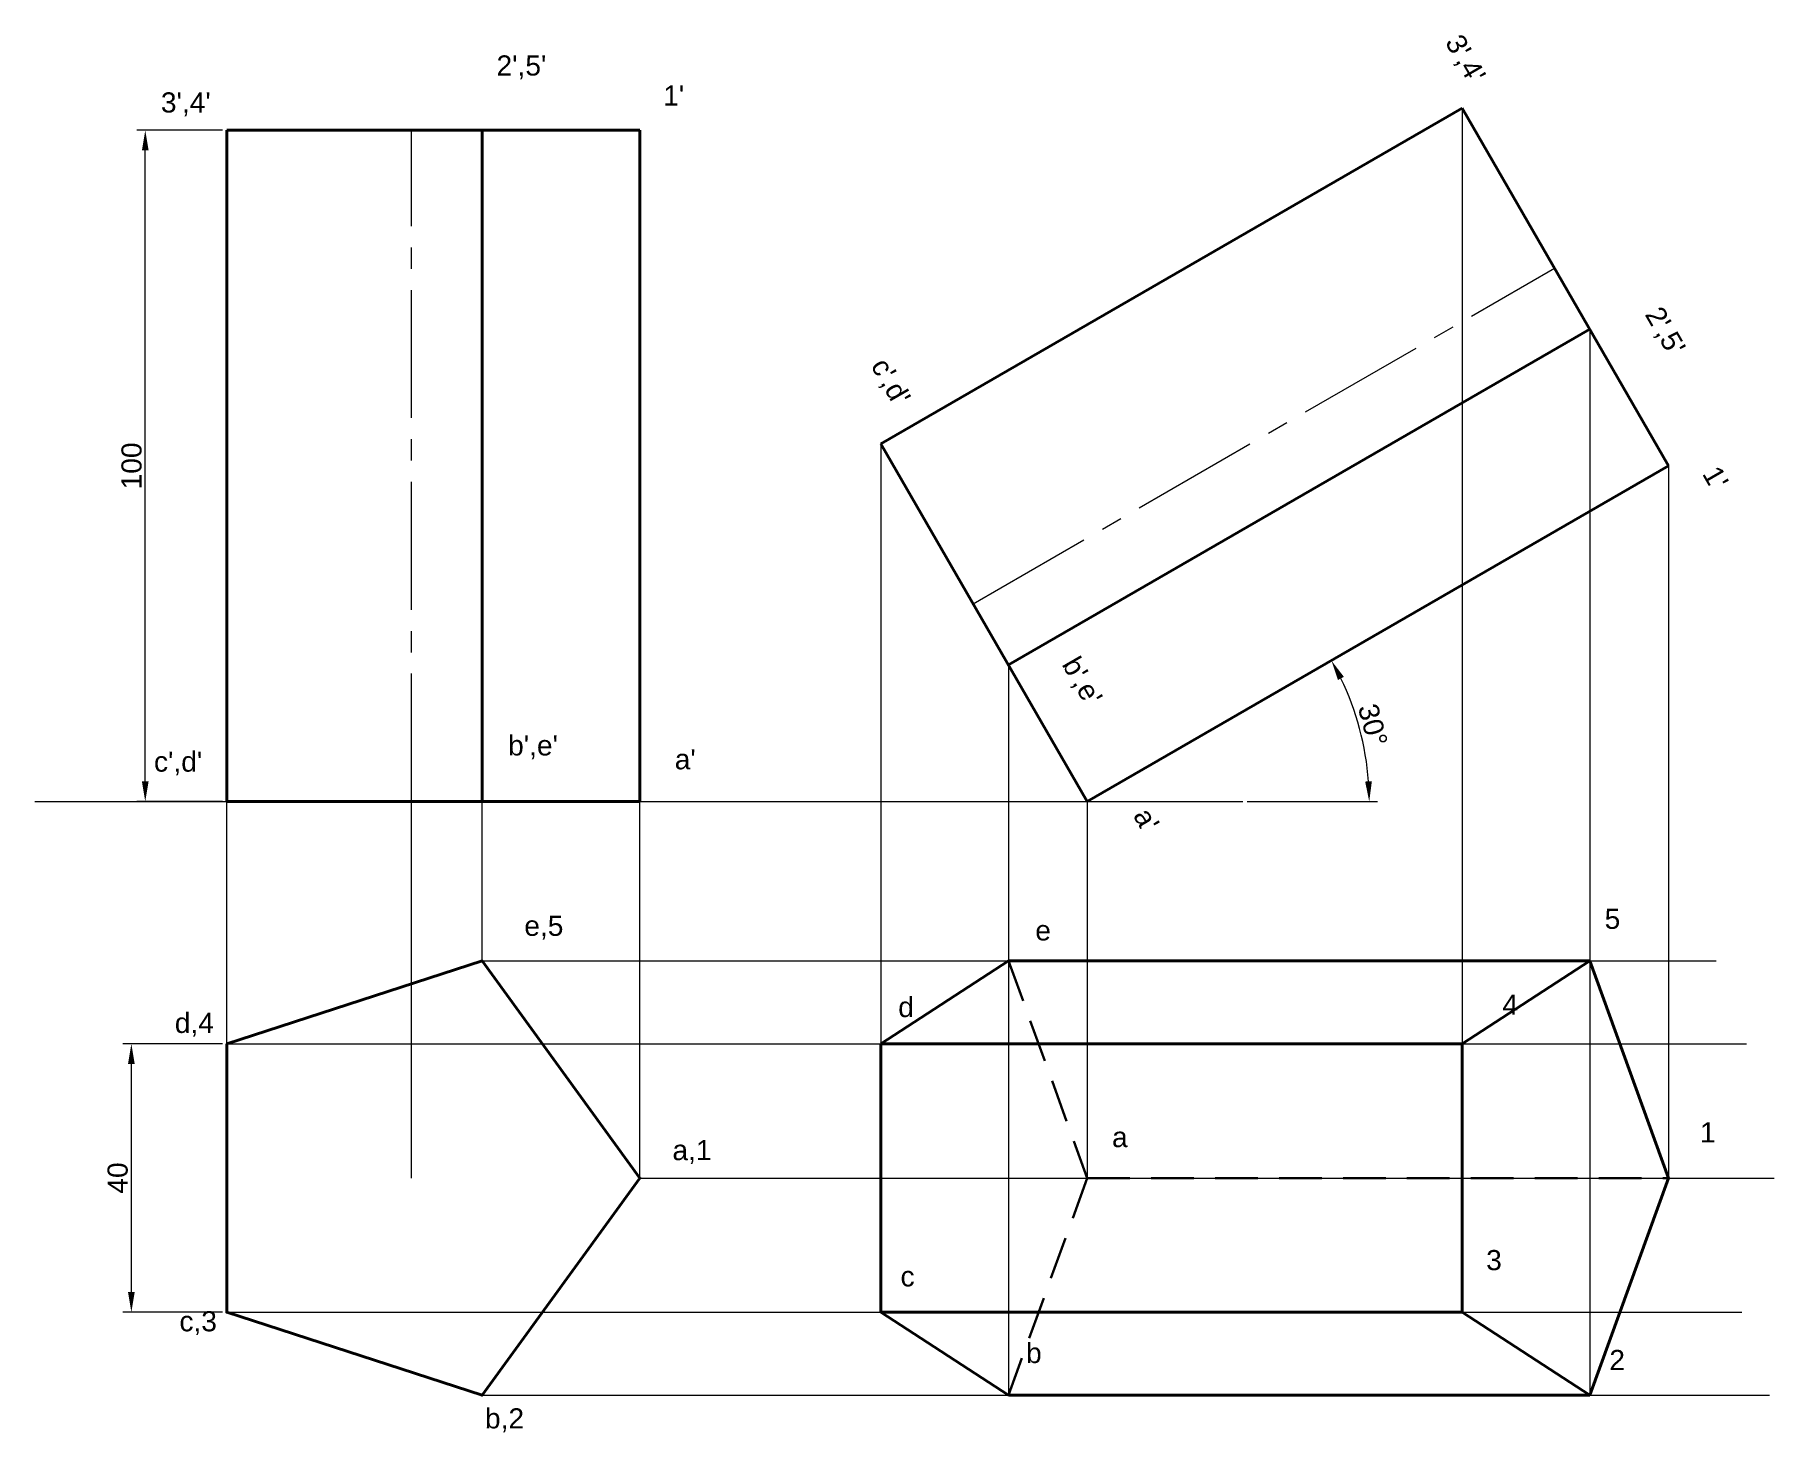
# Model space of a CAD drawing. Header units: millimetres. Extents: x 1 to 7224, y -410 to 206.
# Drawn here: x 1 to 260.1, y -2.4 to 205.8 of the extents above; entities that cross this region are included whole.
import ezdxf

# ---------------------------------------------------------------- set-up
doc = ezdxf.new("R2010")
doc.units = ezdxf.units.MM
doc.linetypes.add('CENTER2', pattern=[28.575, 19.05, -3.175, 3.175, -3.175])
doc.linetypes.add('DASHED2', pattern=[9.525, 6.35, -3.175])
for name, color, linetype, lineweight in [('Centre line', 1, 'CENTER2', 20), ('Dim n hatch', 6, 'Continuous', 20), ('Hidden', 3, 'DASHED2', 30), ('Object', 2, 'Continuous', 40), ('Projection', 5, 'Continuous', 5)]:
    doc.layers.add(name, color=color, linetype=linetype, lineweight=lineweight)
doc.styles.get("Standard").update_dxf_attribs({"font": 'arial.ttf', "height": 4})
doc.dimstyles.new('ISO-25', dxfattribs={"dimtxt": 3, "dimasz": 3, "dimexe": 1.25, "dimexo": 0.625, "dimgap": 0.5, "dimtad": 1, "dimdec": 0, "dimtxsty": 'Standard', "dimcen": 2.5, "dimclrd": 256, "dimclre": 256, "dimclrt": 256, "dimadec": 0, "dimazin": 0, "dimtfac": 1, "dimtdec": 0, "dimtmove": 0, "dimatfit": 2, "dimfxl": 1, "dimlwd": -1, "dimlwe": -1, "dimarcsym": 0})

msp = doc.modelspace()

# ---------------------------------------------------------------- texts
at = {"layer": 'Dim n hatch'}
for s, p in [("3',4'", (211.01, 204.66)), ("2',5'", (240.78, 164.11)), ("c',d'", (125.45, 156.46)), ("1'", (249.32, 140.37)), ("b',e'", (153.92, 111.97)), ("a'", (164.54, 89.44))]:
    msp.add_text(s, height=3, rotation=300, dxfattribs=at).set_placement(p)
for s, p in [("2',5'", (69.77, 199.69)), ("3',4'", (19.77, 194.18)), ("1'", (94.6, 195.21)), ("b',e'", (71.5, 98.39)), ("c',d'", (18.74, 95.98)), ("a'", (96.32, 96.33)), ('5', (234.86, 72.56)), ('e,5', (73.91, 71.52)), ('e', (150.04, 70.83)), ('d', (129.62, 59.42)), ('4', (219.63, 59.76)), ('d,4', (21.84, 57.05)), ('a', (161.47, 40.04)), ('1', (249.06, 40.74)), ('a,1', (95.98, 38.1)), ('3', (217.21, 21.71)), ('c', (129.96, 19.29)), ('c,3', (22.53, 12.6)), ('b', (148.66, 7.87)), ('2', (235.56, 6.83)), ('b,2', (68.05, -1.87))]:
    msp.add_text(s, height=3, dxfattribs=at).set_placement(p)

# ---------------------------------------------------------------- blocks, each defined once
blk = doc.blocks.new('*D1')
at = {"layer": 'Defpoints', "color": 0, "transparency": 16777216}
for p in [(17.44, 191.53), (29.59, 191.53), (29.59, 91.53)]:
    blk.add_point(p, dxfattribs=at)
at = {"layer": 'Dim n hatch', "transparency": 16777216}
for p, q in [((28.96, 191.53), (16.19, 191.53)), ((17.44, 94.53), (17.44, 188.53)), ((28.96, 91.53), (16.19, 91.53))]:
    blk.add_line(p, q, dxfattribs=at)
for points in [[(16.94, 188.53), (17.94, 188.53), (17.44, 191.53)], [(16.94, 94.53), (17.94, 94.53), (17.44, 91.53)]]:
    blk.add_solid(points, dxfattribs=at)
at = {"layer": 'Dim n hatch', "transparency": 16777216, "insert": (15.41, 141.53), "char_height": 3, "attachment_point": 5, "rotation": 90}
blk.add_mtext('100', dxfattribs=at)
blk = doc.blocks.new('*D2')
at = {"layer": 'Defpoints', "color": 0, "transparency": 16777216}
for p in [(15.37, 55.44), (29.59, 55.44), (29.59, 15.44)]:
    blk.add_point(p, dxfattribs=at)
at = {"layer": 'Dim n hatch', "transparency": 16777216}
for p, q in [((28.96, 55.44), (14.12, 55.44)), ((15.37, 18.44), (15.37, 52.44)), ((28.96, 15.44), (14.12, 15.44))]:
    blk.add_line(p, q, dxfattribs=at)
for points in [[(14.87, 52.44), (15.87, 52.44), (15.37, 55.44)], [(14.87, 18.44), (15.87, 18.44), (15.37, 15.44)]]:
    blk.add_solid(points, dxfattribs=at)
at = {"layer": 'Dim n hatch', "transparency": 16777216, "insert": (13.34, 35.44), "char_height": 3, "attachment_point": 5, "rotation": 90}
blk.add_mtext('40', dxfattribs=at)
blk = doc.blocks.new('*D3')
at = {"layer": 'Defpoints', "color": 0, "transparency": 16777216}
for p in [(244.39, 141.53), (199.15, 98.82), (0.98, 91.53), (157.79, 91.53), (180.98, 91.53)]:
    blk.add_point(p, dxfattribs=at)
at = {"layer": 'Dim n hatch', "transparency": 16777216}
blk.add_line((181.61, 91.53), (201.04, 91.53), dxfattribs=at)
blk.add_arc((157.79, 91.53), 42, 4.0937, 25.9063, dxfattribs=at)
for points in [[(195.13, 109.64), (196.01, 110.11), (194.16, 112.52)], [(200.18, 94.54), (199.18, 94.51), (199.79, 91.53)]]:
    blk.add_solid(points, dxfattribs=at)
at = {"layer": 'Dim n hatch', "transparency": 16777216, "insert": (200.32, 102.92), "char_height": 3, "attachment_point": 5, "rotation": 285}
blk.add_mtext('30°', dxfattribs=at)

# ---------------------------------------------------------------- dimensions: what is measured, and where the dimension line sits
at = {"layer": 'Dim n hatch'}
for base, p1, p2, picture, middle in [((17.44, 191.53), (29.59, 91.53), (29.59, 191.53), '*D1', (15.41, 141.53)), ((15.37, 55.44), (29.59, 15.44), (29.59, 55.44), '*D2', (13.34, 35.44))]:
    dim = msp.add_linear_dim(base=base, p1=p1, p2=p2, angle=90, dimstyle='ISO-25', dxfattribs=at)
    dim.commit()
    dim.dimension.update_dxf_attribs({"geometry": picture, "text_midpoint": middle})
dim = msp.add_angular_dim_2l(base=(199.15, 98.82), line1=((0.98, 91.53), (180.98, 91.53)), line2=((157.79, 91.53), (244.39, 141.53)), dimstyle='ISO-25', dxfattribs=at)
dim.commit()
dim.dimension.update_dxf_attribs({"geometry": '*D3', "text_midpoint": (200.32, 102.92)})

# ---------------------------------------------------------------- linework, layer by layer
at = {"layer": 'Centre line'}
for p, q in [((57.11, 91.53), (57.11, 191.53)), ((140.78, 120.99), (227.38, 170.99))]:
    msp.add_line(p, q, dxfattribs=at)
at = {"layer": 'Hidden'}
for p, q in [((146.04, 67.8), (157.79, 35.44)), ((157.79, 35.44), (146.04, 3.07)), ((157.79, 35.44), (244.39, 35.44))]:
    msp.add_line(p, q, dxfattribs=at)
at = {"layer": 'Object'}
for p, q in [((127.02, 144.83), (213.62, 194.83)), ((213.62, 194.83), (244.39, 141.53)), ((29.59, 91.53), (29.59, 191.53)), ((29.59, 191.53), (91.14, 191.53)), ((67.63, 91.53), (67.63, 191.53)), ((91.14, 91.53), (91.14, 191.53)), ((146.04, 111.89), (232.64, 161.89)), ((157.79, 91.53), (127.02, 144.83)), ((157.79, 91.53), (244.39, 141.53)), ((91.14, 91.53), (29.59, 91.53)), ((146.04, 67.8), (127.02, 55.44)), ((232.64, 67.8), (146.04, 67.8)), ((232.64, 67.8), (213.62, 55.44)), ((244.39, 35.44), (232.64, 67.8)), ((127.02, 55.44), (127.02, 15.44)), ((213.62, 55.44), (127.02, 55.44)), ((213.62, 55.44), (213.62, 15.44)), ((232.64, 3.07), (244.39, 35.44)), ((127.02, 15.44), (146.04, 3.07)), ((213.62, 15.44), (127.02, 15.44)), ((213.62, 15.44), (232.64, 3.07)), ((146.04, 3.07), (232.64, 3.07))]:
    msp.add_line(p, q, dxfattribs=at)
msp.add_lwpolyline([(29.59, 55.44), (29.59, 15.44), (67.63, 3.07), (91.14, 35.44), (67.63, 67.8)], close=True, dxfattribs=at)
at = {"layer": 'Projection'}
for p, q in [((213.62, 194.83), (213.62, 15.44)), ((232.64, 161.89), (232.64, 3.07)), ((127.02, 144.83), (127.02, 15.44)), ((244.39, 141.53), (244.39, 35.44)), ((146.04, 111.89), (146.04, 3.07)), ((0.98, 91.53), (180.98, 91.53)), ((29.59, 55.44), (29.59, 91.53)), ((57.11, 35.44), (57.11, 91.53)), ((67.63, 67.8), (67.63, 91.53)), ((91.14, 35.44), (91.14, 91.53)), ((157.79, 91.53), (157.79, 35.44)), ((67.63, 67.8), (251.5, 67.8)), ((29.59, 55.44), (255.99, 55.44)), ((91.14, 35.44), (260.12, 35.44)), ((29.59, 15.44), (255.3, 15.44)), ((67.63, 3.07), (259.43, 3.07))]:
    msp.add_line(p, q, dxfattribs=at)

msp.set_redraw_order([(e.dxf.handle, doc.entitydb.next_handle()) for e in msp.query("TEXT MTEXT ATTDEF DIMENSION ARC_DIMENSION")])  # texts and dimensions are drawn at this point

doc.saveas('drawing.dxf')
